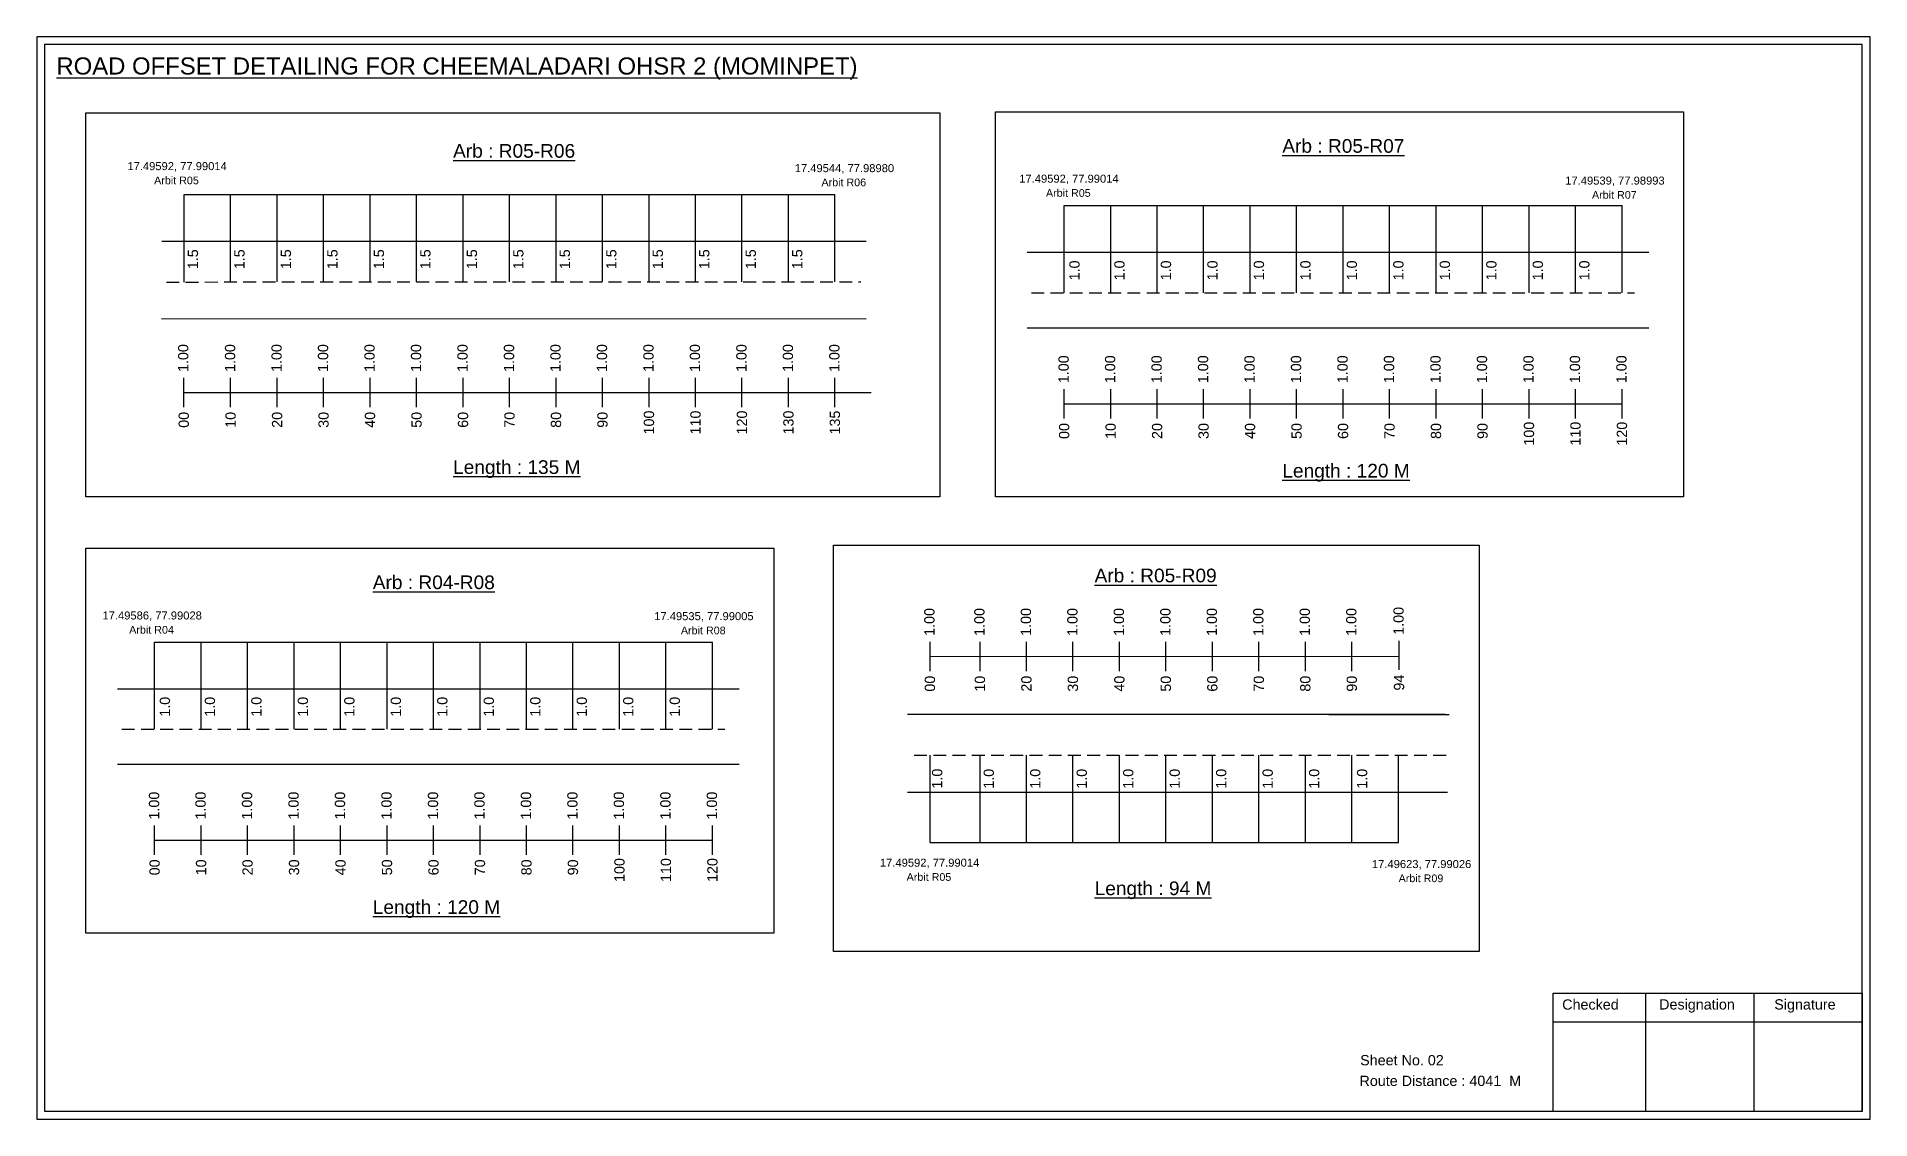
# Model space of a CAD drawing. Header units: inches. Extents: x 1943 to 8965, y 112 to 3168.
# Drawn here: x 2937 to 3474, y 112 to 428 of the extents above; entities that cross this region are included whole.
import ezdxf

# ---------------------------------------------------------------- set-up
doc = ezdxf.new("R2010")
doc.units = ezdxf.units.IN
doc.header["$MEASUREMENT"] = 0
doc.linetypes.add('DASHED2', pattern=[0.375, 0.25, -0.125])
doc.layers.add('PDF_Geometry', color=7, linetype='Continuous')
doc.layers.add('PDF_Text', color=5, linetype='Continuous')
doc.styles.add('PDF Arial', font='arial.ttf')
doc.styles.get("Standard").update_dxf_attribs({"font": 'arial.ttf'})

msp = doc.modelspace()

# ---------------------------------------------------------------- texts
at = {"color": 242, "true_color": 0xcd2027}
for s, height, p in [('%%UROAD OFFSET DETAILING FOR CHEEMALADARI OHSR 2 (MOMINPET)', 5, (2943.22, 417.41)), ('%%UArb : R05-R06', 4, (3059.27, 393.07)), ('%%UArb : R05-R07', 4, (3301.88, 394.52)), ('%%ULength : 135 M', 4, (3059.27, 300.57)), ('%%ULength : 120 M', 4, (3301.88, 299.52)), ('%%UArb : R04-R08', 4, (3035.77, 266.87)), ('%%UArb : R05-R09', 4, (3246.96, 268.86)), ('%%ULength : 94 M', 4, (3246.96, 177.36)), ('%%ULength : 120 M', 4, (3035.77, 171.87))]:
    msp.add_text(s, height=height, dxfattribs=at).set_placement(p)
at = {"color": 5}
for s, height, p in [('17.49592, 77.99014', 2.34, (2963.98, 389.44)), ('Arbit R05', 2.246, (2971.8, 385.31)), ('17.49544, 77.98980', 2.34, (3159.22, 388.85)), ('Arbit R06', 2.246, (3167.04, 384.73)), ('17.49592, 77.99014', 2.34, (3224.91, 385.77)), ('17.49539, 77.98993', 2.34, (3384.66, 385.21)), ('Arbit R05', 2.246, (3232.73, 381.64)), ('Arbit R07', 2.246, (3392.48, 381.08)), ('17.49586, 77.99028', 2.34, (2956.69, 257.99)), ('17.49535, 77.99005', 2.34, (3118.11, 257.79)), ('Arbit R04', 2.246, (2964.51, 253.86)), ('Arbit R08', 2.246, (3125.93, 253.66)), ('17.49592, 77.99014', 2.34, (3184.14, 185.67)), ('Arbit R05', 2.246, (3191.96, 181.54)), ('17.49623, 77.99026', 2.34, (3328.09, 185.27)), ('Arbit R09', 2.246, (3335.91, 181.15))]:
    msp.add_text(s, height=height, dxfattribs=at).set_placement(p)
for s, p in [('1.5', (2984.66, 360.46)), ('1.5', (2998.26, 360.46)), ('1.5', (3011.86, 360.46)), ('1.5', (3025.46, 360.46)), ('1.5', (3039.06, 360.46)), ('1.5', (3052.66, 360.46)), ('1.5', (3066.26, 360.46)), ('1.5', (3079.86, 360.46)), ('1.5', (3093.46, 360.46)), ('1.5', (3107.06, 360.46)), ('1.5', (3120.66, 360.46)), ('1.5', (3134.26, 360.46)), ('1.5', (3147.86, 360.46)), ('1.5', (3161.46, 360.46)), ('1.0', (3242.57, 357.19)), ('1.0', (3255.73, 357.19)), ('1.0', (3269.33, 357.19)), ('1.0', (3282.93, 357.19)), ('1.0', (3296.53, 357.19)), ('1.0', (3310.13, 357.19)), ('1.0', (3323.73, 357.19)), ('1.0', (3337.33, 357.19)), ('1.0', (3350.93, 357.19)), ('1.0', (3364.53, 357.19)), ('1.0', (3378.13, 357.19)), ('1.0', (3391.73, 357.19)), ('1.0', (2976.46, 229.54)), ('1.0', (2989.62, 229.54)), ('1.0', (3003.22, 229.54)), ('1.0', (3016.82, 229.54)), ('1.0', (3030.42, 229.54)), ('1.0', (3044.02, 229.54)), ('1.0', (3057.62, 229.54)), ('1.0', (3071.22, 229.54)), ('1.0', (3084.82, 229.54)), ('1.0', (3098.42, 229.54)), ('1.0', (3112.02, 229.54)), ('1.0', (3125.62, 229.54)), ('1.0', (3202.39, 208.53)), ('1.0', (3217.49, 208.48)), ('1.0', (3231.09, 208.48)), ('1.0', (3244.69, 208.48)), ('1.0', (3258.29, 208.48)), ('1.0', (3271.89, 208.48)), ('1.0', (3285.49, 208.48)), ('1.0', (3299.09, 208.48)), ('1.0', (3312.69, 208.48)), ('1.0', (3326.72, 208.48))]:
    msp.add_text(s, height=3, rotation=90).set_placement(p)
at = {"color": 217, "true_color": 0x93278f}
for s, p in [('1.00', (2981.81, 330.38)), ('1.00', (2995.52, 330.38)), ('1.00', (3009.12, 330.38)), ('1.00', (3022.72, 330.38)), ('1.00', (3036.32, 330.38)), ('1.00', (3049.92, 330.38)), ('1.00', (3063.52, 330.38)), ('1.00', (3077.12, 330.38)), ('1.00', (3090.72, 330.38)), ('1.00', (3104.32, 330.38)), ('1.00', (3117.92, 330.38)), ('1.00', (3131.52, 330.38)), ('1.00', (3145.12, 330.38)), ('1.00', (3158.72, 330.38)), ('1.00', (3172.32, 330.38)), ('1.00', (3239.39, 327.11)), ('1.00', (3252.99, 327.11)), ('1.00', (3266.59, 327.11)), ('1.00', (3280.19, 327.11)), ('1.00', (3293.79, 327.11)), ('1.00', (3307.39, 327.11)), ('1.00', (3320.99, 327.11)), ('1.00', (3334.59, 327.11)), ('1.00', (3348.19, 327.11)), ('1.00', (3361.79, 327.11)), ('1.00', (3375.39, 327.11)), ('1.00', (3388.99, 327.11)), ('1.00', (3402.59, 327.11)), ('00', (2981.96, 314.06)), ('10', (2995.67, 314.06)), ('20', (3009.27, 314.06)), ('30', (3022.87, 314.06)), ('40', (3036.47, 314.06)), ('50', (3050.07, 314.06)), ('60', (3063.67, 314.06)), ('70', (3077.27, 314.06)), ('80', (3090.87, 314.06)), ('90', (3104.47, 314.06)), ('100', (3118.07, 312.11)), ('110', (3131.67, 312.11)), ('120', (3145.27, 312.11)), ('130', (3158.87, 312.11)), ('135', (3172.47, 312.11)), ('00', (3239.54, 310.79)), ('10', (3253.14, 310.79)), ('20', (3266.74, 310.79)), ('30', (3280.34, 310.79)), ('40', (3293.94, 310.79)), ('50', (3307.54, 310.79)), ('60', (3321.14, 310.79)), ('70', (3334.74, 310.79)), ('80', (3348.34, 310.79)), ('90', (3361.94, 310.79)), ('100', (3375.54, 308.84)), ('110', (3389.14, 308.84)), ('120', (3402.74, 308.84)), ('1.00', (3200.12, 253.19)), ('1.00', (3214.75, 253.19)), ('1.00', (3228.35, 253.19)), ('1.00', (3241.95, 253.19)), ('1.00', (3255.55, 253.19)), ('1.00', (3269.15, 253.19)), ('1.00', (3282.75, 253.19)), ('1.00', (3296.35, 253.19)), ('1.00', (3309.95, 253.19)), ('1.00', (3323.55, 253.19)), ('1.00', (3337.37, 253.51)), ('94', (3337.52, 237.19)), ('00', (3200.27, 236.87)), ('10', (3214.9, 236.87)), ('20', (3228.5, 236.87)), ('30', (3242.1, 236.87)), ('40', (3255.7, 236.87)), ('50', (3269.3, 236.87)), ('60', (3282.9, 236.87)), ('70', (3296.5, 236.87)), ('80', (3310.1, 236.87)), ('90', (3323.7, 236.87)), ('1.00', (2973.28, 199.46)), ('1.00', (2986.88, 199.46)), ('1.00', (3000.48, 199.46)), ('1.00', (3014.08, 199.46)), ('1.00', (3027.68, 199.46)), ('1.00', (3041.28, 199.46)), ('1.00', (3054.88, 199.46)), ('1.00', (3068.48, 199.46)), ('1.00', (3082.08, 199.46)), ('1.00', (3095.68, 199.46)), ('1.00', (3109.28, 199.46)), ('1.00', (3122.88, 199.46)), ('1.00', (3136.48, 199.46)), ('100', (3109.43, 181.19)), ('110', (3123.03, 181.19)), ('120', (3136.63, 181.19)), ('00', (2973.43, 183.14)), ('10', (2987.03, 183.14)), ('20', (3000.63, 183.14)), ('30', (3014.23, 183.14)), ('40', (3027.83, 183.14)), ('50', (3041.43, 183.14)), ('60', (3055.03, 183.14)), ('70', (3068.63, 183.14)), ('80', (3082.23, 183.14)), ('90', (3095.83, 183.14))]:
    msp.add_text(s, height=3, rotation=90, dxfattribs=at).set_placement(p)
for s, p in [('Sheet No. 02', (3324.65, 127.57)), ('Route Distance : 4041  M', (3324.46, 121.52))]:
    msp.add_text(s, height=3).set_placement(p)
at = {"layer": 'PDF_Text', "color": 7, "attachment_point": 7, "style": 'PDF Arial'}
for s, insert, char_height in [('Checked', (3383.76, 143.82), 3.001), ('Designation', (3412.13, 142.99), 3.0006), ('Signature', (3445.81, 142.99), 3.001)]:
    msp.add_mtext(s, dxfattribs=dict(at, insert=insert, char_height=char_height))

# ---------------------------------------------------------------- linework, layer by layer
at = {"color": 5}
for p, q in [((2980.59, 382.32), (3170.99, 382.32)), ((3238.06, 379.05), (3401.26, 379.05)), ((2971.95, 251.4), (3135.15, 251.4)), ((3198.8, 192.75), (3335.83, 192.75))]:
    msp.add_line(p, q, dxfattribs=at)
for p, q in [((2980.59, 356.71), (2980.59, 382.32)), ((2994.19, 356.79), (2994.19, 382.32)), ((3007.79, 356.79), (3007.79, 382.32)), ((3021.39, 356.79), (3021.39, 382.32)), ((3034.99, 356.79), (3034.99, 382.32)), ((3048.59, 356.79), (3048.59, 382.32)), ((3062.19, 356.79), (3062.19, 382.32)), ((3075.79, 356.79), (3075.79, 382.32)), ((3089.39, 356.79), (3089.39, 382.32)), ((3102.99, 356.79), (3102.99, 382.32)), ((3116.59, 356.79), (3116.59, 382.32)), ((3130.19, 356.79), (3130.19, 382.32)), ((3143.79, 356.79), (3143.79, 382.32)), ((3157.39, 356.79), (3157.39, 382.32)), ((3170.99, 356.79), (3170.99, 382.32)), ((3238.06, 353.51), (3238.06, 379.05)), ((3251.66, 353.51), (3251.66, 379.05)), ((3265.26, 353.51), (3265.26, 379.05)), ((3278.86, 353.51), (3278.86, 379.05)), ((3292.46, 353.51), (3292.46, 379.05)), ((3306.06, 353.51), (3306.06, 379.05)), ((3319.66, 353.51), (3319.66, 379.05)), ((3333.26, 353.51), (3333.26, 379.05)), ((3346.86, 353.51), (3346.86, 379.05)), ((3360.46, 353.51), (3360.46, 379.05)), ((3374.06, 353.51), (3374.06, 379.05)), ((3387.66, 353.51), (3387.66, 379.05)), ((3401.26, 353.51), (3401.26, 379.05)), ((2974.05, 368.66), (3180.15, 368.67)), ((3227.19, 365.4), (3409.09, 365.4)), ((2973.95, 346.05), (3180.11, 345.95)), ((3409.09, 343.21), (3227.19, 343.21)), ((2971.95, 225.87), (2971.95, 251.4)), ((2985.55, 225.87), (2985.55, 251.4)), ((2999.15, 225.87), (2999.15, 251.4)), ((3012.75, 225.87), (3012.75, 251.4)), ((3026.35, 225.87), (3026.35, 251.4)), ((3039.95, 225.87), (3039.95, 251.4)), ((3053.55, 225.87), (3053.55, 251.4)), ((3067.15, 225.87), (3067.15, 251.4)), ((3080.75, 225.87), (3080.75, 251.4)), ((3094.35, 225.87), (3094.35, 251.4)), ((3107.95, 225.87), (3107.95, 251.4)), ((3121.55, 225.87), (3121.55, 251.4)), ((3135.15, 225.87), (3135.15, 251.4)), ((2961.07, 237.75), (3142.98, 237.75)), ((3349.49, 230.17), (3192.24, 230.17)), ((3315.48, 230.17), (3350.73, 230.17)), ((3142.98, 215.56), (2961.07, 215.56)), ((3198.8, 192.75), (3198.8, 218.28)), ((3213.43, 192.75), (3213.43, 218.28)), ((3227.03, 192.75), (3227.03, 218.28)), ((3240.63, 192.75), (3240.63, 218.28)), ((3254.23, 192.75), (3254.23, 218.28)), ((3267.83, 192.75), (3267.83, 218.28)), ((3281.43, 192.75), (3281.43, 218.28)), ((3295.03, 192.75), (3295.03, 218.28)), ((3308.63, 192.75), (3308.63, 218.28)), ((3322.23, 192.75), (3322.23, 218.28)), ((3335.83, 192.75), (3335.83, 218.28)), ((3192.24, 207.48), (3224.36, 207.48)), ((3224.36, 207.48), (3350.18, 207.48))]:
    msp.add_line(p, q)
at = {"linetype": 'DASHED2', "ltscale": 15}
for p, q in [((2975.4, 356.71), (3178.58, 356.79)), ((3228.46, 353.51), (3404.87, 353.51)), ((2962.35, 225.87), (3138.76, 225.87)), ((3194.17, 218.28), (3350.47, 218.28))]:
    msp.add_line(p, q, dxfattribs=at)
at = {"color": 217, "true_color": 0x93278f}
for p, q in [((2980.49, 320.09), (2980.49, 328.64)), ((2994.19, 320.09), (2994.19, 328.64)), ((3007.79, 320.09), (3007.79, 328.64)), ((3021.39, 320.09), (3021.39, 328.64)), ((3034.99, 320.09), (3034.99, 328.64)), ((3048.59, 320.09), (3048.59, 328.64)), ((3062.19, 320.09), (3062.19, 328.64)), ((3075.79, 320.09), (3075.79, 328.64)), ((3089.39, 320.09), (3089.39, 328.64)), ((3102.99, 320.09), (3102.99, 328.64)), ((3116.59, 320.09), (3116.59, 328.64)), ((3130.19, 320.09), (3130.19, 328.64)), ((3143.79, 320.09), (3143.79, 328.64)), ((3157.39, 320.09), (3157.39, 328.64)), ((3170.99, 320.09), (3170.99, 328.64)), ((2980.49, 324.35), (3181.55, 324.4)), ((3238.06, 316.82), (3238.06, 325.37)), ((3251.66, 316.82), (3251.66, 325.37)), ((3265.26, 316.82), (3265.26, 325.37)), ((3278.86, 316.82), (3278.86, 325.37)), ((3292.46, 316.82), (3292.46, 325.37)), ((3306.06, 316.82), (3306.06, 325.37)), ((3319.66, 316.82), (3319.66, 325.37)), ((3333.26, 316.82), (3333.26, 325.37)), ((3346.86, 316.82), (3346.86, 325.37)), ((3360.46, 316.82), (3360.46, 325.37)), ((3374.06, 316.82), (3374.06, 325.37)), ((3387.66, 316.82), (3387.66, 325.37)), ((3401.26, 316.82), (3401.26, 325.37)), ((3238.06, 321.09), (3401.26, 321.12)), ((3198.8, 242.89), (3198.8, 251.45)), ((3198.8, 247.17), (3336.05, 247.25)), ((3213.43, 242.89), (3213.43, 251.45)), ((3227.03, 242.89), (3227.03, 251.45)), ((3240.63, 242.89), (3240.63, 251.45)), ((3254.23, 242.89), (3254.23, 251.45)), ((3267.83, 242.89), (3267.83, 251.45)), ((3281.43, 242.89), (3281.43, 251.45)), ((3295.03, 242.89), (3295.03, 251.45)), ((3308.63, 242.89), (3308.63, 251.45)), ((3322.23, 242.89), (3322.23, 251.45)), ((3336.05, 243.22), (3336.05, 251.78)), ((2971.95, 189.17), (2971.95, 197.72)), ((2971.95, 193.44), (3135.15, 193.47)), ((2985.55, 189.17), (2985.55, 197.72)), ((2999.15, 189.17), (2999.15, 197.72)), ((3012.75, 189.17), (3012.75, 197.72)), ((3026.35, 189.17), (3026.35, 197.72)), ((3039.95, 189.17), (3039.95, 197.72)), ((3053.55, 189.17), (3053.55, 197.72)), ((3067.15, 189.17), (3067.15, 197.72)), ((3080.75, 189.17), (3080.75, 197.72)), ((3094.35, 189.17), (3094.35, 197.72)), ((3107.95, 189.17), (3107.95, 197.72)), ((3121.55, 189.17), (3121.55, 197.72)), ((3135.15, 189.17), (3135.15, 197.72))]:
    msp.add_line(p, q, dxfattribs=at)
for points in [[(2951.86, 406.21), (3201.71, 406.21), (3201.71, 293.85), (2951.86, 293.85)], [(3217.97, 406.53), (3419.21, 406.53), (3419.21, 293.85), (3217.97, 293.85)], [(3170.52, 279.7), (3359.45, 279.7), (3359.45, 160.87), (3170.52, 160.87)], [(2951.86, 278.88), (3153.1, 278.88), (3153.1, 166.2), (2951.86, 166.2)]]:
    msp.add_lwpolyline(points, close=True)
at = {"layer": 'PDF_Geometry'}
for points in [[(2937.44, 428.48), (2937.44, 111.77), (3473.91, 111.77), (3473.91, 428.48)], [(2939.76, 426.15), (2939.76, 114.19), (3471.49, 114.19), (3471.49, 426.15)]]:
    msp.add_lwpolyline(points, close=True, dxfattribs=at)
at = {"layer": 'PDF_Geometry', "color": 242, "true_color": 0xcc1f26}
msp.add_lwpolyline([(3471.49, 114.1), (3381.15, 114.1), (3381.15, 148.71), (3471.49, 148.71)], close=True, dxfattribs=at)
for points in [[(3408.13, 148.71), (3408.13, 114.1)], [(3439.86, 148.71), (3439.86, 114.1)], [(3381.15, 140.33), (3471.49, 140.33)]]:
    msp.add_lwpolyline(points, dxfattribs=at)

msp.set_redraw_order([(e.dxf.handle, doc.entitydb.next_handle()) for e in msp.query("TEXT MTEXT ATTDEF DIMENSION ARC_DIMENSION")])  # texts and dimensions are drawn at this point

doc.saveas('drawing.dxf')
